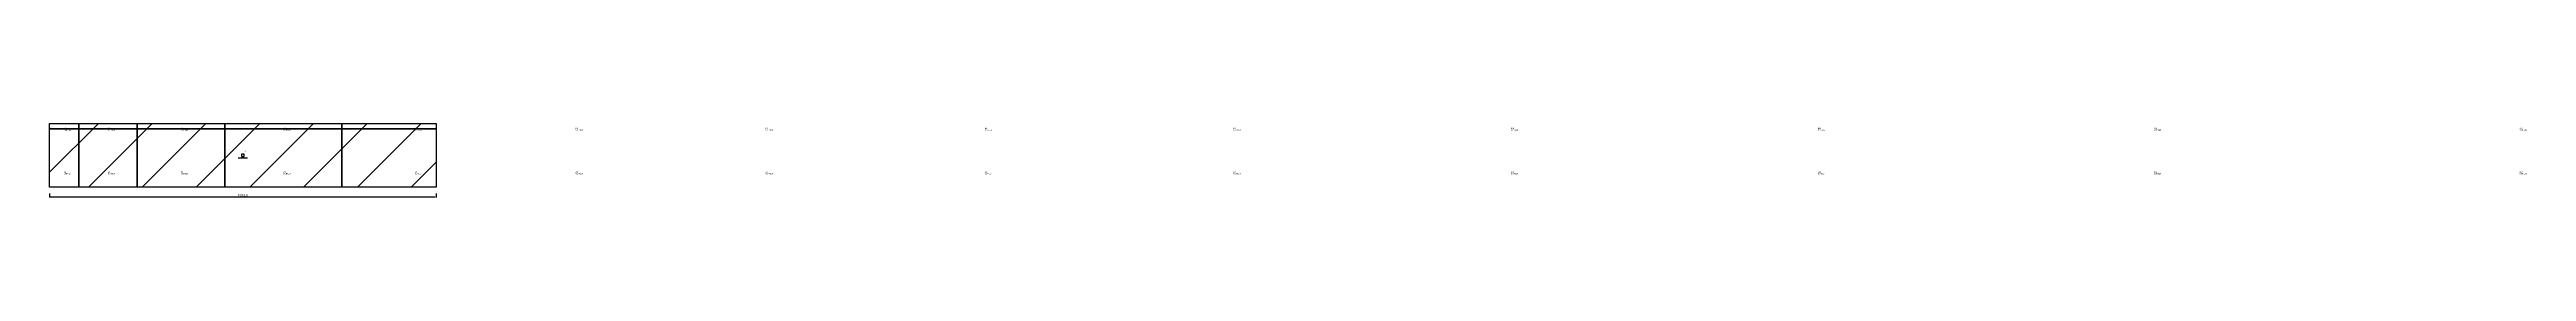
# Model space of a CAD drawing. Header units: metres. Extents: x 222 to 10560, y -107 to 202.
import ezdxf

# ---------------------------------------------------------------- set-up
doc = ezdxf.new("R2010")
doc.units = ezdxf.units.M
for name, color, linetype in [('3', 3, 'CONTINUOUS'), ('AUX00', 7, 'CONTINUOUS'), ('COTA', 241, 'CONTINUOUS'), ('FOLHA', 255, 'CONTINUOUS'), ('Hachura', 251, 'CONTINUOUS'), ('NOMENCLATURA', 7, 'CONTINUOUS'), ('Nível', 160, 'CONTINUOUS'), ('Painéis', 200, 'CONTINUOUS'), ('Pilares', 5, 'CONTINUOUS'), ('SARR_2.2x7', 40, 'CONTINUOUS')]:
    doc.layers.add(name, color=color, linetype=linetype)
doc.styles.add('ARIAL', font='Arial.ttf')
doc.styles.add('STR_STANDARD', font='arial.ttf')
doc.dimstyles.new('EZ DXF', dxfattribs={"dimtxt": 10, "dimasz": 3.5, "dimexe": 3, "dimexo": 1.5, "dimgap": 1, "dimtad": 1, "dimdec": 1, "dimdsep": 46, "dimcen": 2.5, "dimazin": 3, "dimtfac": 1, "dimtmove": 0, "dimatfit": 3})

msp = doc.modelspace()

# ---------------------------------------------------------------- hatches: boundary and pattern name
at = {"layer": 'Hachura'}
h = msp.add_hatch(dxfattribs=at)
h.set_pattern_fill('ANSI31', scale=50)
h.paths.add_polyline_path([(222.2, 201.5), (1835.82, 201.5), (1835.82, -64.5), (222.2, -64.5)])
h = msp.add_hatch(dxfattribs=at)
h.set_pattern_fill('ANSI31', scale=50)
h.paths.add_polyline_path([(222.2, 201.5), (1835.82, 201.5), (1835.82, -64.5), (222.2, -64.5)])

# ---------------------------------------------------------------- linework, layer by layer
at = {"layer": '3'}
for points in [[(222.2, 179.5), (1835.82, 179.5)], [(222.2, 179.5), (1835.82, 179.5)], [(344.2, -64.5), (344.2, 201.5)], [(344.2, -64.5), (344.2, 201.5)], [(588.2, -64.5), (588.2, 201.5)], [(588.2, -64.5), (588.2, 201.5)], [(954.2, -64.5), (954.2, 201.5)], [(954.2, -64.5), (954.2, 201.5)], [(1442.2, -64.5), (1442.2, 201.5)], [(1442.2, -64.5), (1442.2, 201.5)]]:
    msp.add_lwpolyline(points, close=True, dxfattribs=at)
at = {"layer": 'Painéis', "color": 200}
for p, q in [((222.2, 201.5), (1835.82, 201.5)), ((222.2, -64.5), (222.2, 201.5)), ((222.2, 201.5), (1835.82, 201.5)), ((222.2, -64.5), (222.2, 201.5)), ((1835.82, 201.5), (1835.82, -64.5)), ((1835.82, 201.5), (1835.82, -64.5)), ((1835.82, -64.5), (222.2, -64.5)), ((1835.82, -64.5), (222.2, -64.5))]:
    msp.add_line(p, q, dxfattribs=at)
at = {"layer": 'Pilares'}
msp.add_lwpolyline([(1024.01, 63.5), (1034.01, 63.5), (1034.01, 73.5), (1024.01, 73.5)], close=True, dxfattribs=at)
msp.add_lwpolyline([(1024.01, 63.5), (1034.01, 63.5), (1034.01, 73.5), (1024.01, 73.5)], close=True, dxfattribs=at)
at = {"layer": 'SARR_2.2x7'}
msp.add_line((1009.01, 58.5), (1049.01, 58.5), dxfattribs=at)
msp.add_line((1009.01, 58.5), (1049.01, 58.5), dxfattribs=at)

# ---------------------------------------------------------------- texts
at = {"layer": '3', "style": 'STR_STANDARD'}
for s, p in [('B1', (283.2, 179.5)), ('B1', (283.2, 179.5)), ('B2', (466.2, 179.5)), ('B2', (466.2, 179.5)), ('B3', (771.2, 179.5)), ('B3', (771.2, 179.5)), ('B4', (1198.2, 179.5)), ('B4', (1198.2, 179.5)), ('B5', (1747.2, 179.5)), ('B5', (1747.2, 179.5)), ('B6', (2418.2, 179.5)), ('B6', (2418.2, 179.5)), ('B7', (3211.2, 179.5)), ('B7', (3211.2, 179.5)), ('B8', (4126.2, 179.5)), ('B8', (4126.2, 179.5)), ('B9', (5163.2, 179.5)), ('B9', (5163.2, 179.5)), ('B10', (6322.2, 179.5)), ('B10', (6322.2, 179.5)), ('B11', (7603.2, 179.5)), ('B11', (7603.2, 179.5)), ('B12', (9006.2, 179.5)), ('B12', (9006.2, 179.5)), ('B13', (10531.2, 179.5)), ('B13', (10531.2, 179.5)), ('A1', (283.2, -3.5)), ('A1', (283.2, -3.5)), ('A2', (466.2, -3.5)), ('A2', (466.2, -3.5)), ('A3', (771.2, -3.5)), ('A3', (771.2, -3.5)), ('A4', (1198.2, -3.5)), ('A4', (1198.2, -3.5)), ('A5', (1747.2, -3.5)), ('A5', (1747.2, -3.5)), ('A6', (2418.2, -3.5)), ('A6', (2418.2, -3.5)), ('A7', (3211.2, -3.5)), ('A7', (3211.2, -3.5)), ('A8', (4126.2, -3.5)), ('A8', (4126.2, -3.5)), ('A9', (5163.2, -3.5)), ('A9', (5163.2, -3.5)), ('A10', (6322.2, -3.5)), ('A10', (6322.2, -3.5)), ('A11', (7603.2, -3.5)), ('A11', (7603.2, -3.5)), ('A12', (9006.2, -3.5)), ('A12', (9006.2, -3.5)), ('A13', (10531.2, -3.5)), ('A13', (10531.2, -3.5))]:
    msp.add_text(s, height=5, dxfattribs=at).set_placement(p)
at = {"layer": 'AUX00', "style": 'STR_STANDARD'}
for p in [(283.2, 172.5), (283.2, 172.5), (466.2, 172.5), (466.2, 172.5), (771.2, 172.5), (771.2, 172.5), (1198.2, 172.5), (1198.2, 172.5), (1747.2, 172.5), (1747.2, 172.5), (2418.2, 172.5), (2418.2, 172.5), (3211.2, 172.5), (3211.2, 172.5), (4126.2, 172.5), (4126.2, 172.5), (5163.2, 172.5), (5163.2, 172.5), (6322.2, 172.5), (6322.2, 172.5), (7603.2, 172.5), (7603.2, 172.5), (9006.2, 172.5), (9006.2, 172.5), (10531.2, 172.5), (10531.2, 172.5), (283.2, -10.5), (283.2, -10.5), (466.2, -10.5), (466.2, -10.5), (771.2, -10.5), (771.2, -10.5), (1198.2, -10.5), (1198.2, -10.5), (1747.2, -10.5), (1747.2, -10.5), (2418.2, -10.5), (2418.2, -10.5), (3211.2, -10.5), (3211.2, -10.5), (4126.2, -10.5), (4126.2, -10.5), (5163.2, -10.5), (5163.2, -10.5), (6322.2, -10.5), (6322.2, -10.5), (7603.2, -10.5), (7603.2, -10.5), (9006.2, -10.5), (9006.2, -10.5), (10531.2, -10.5), (10531.2, -10.5)]:
    msp.add_text('COR-L14', height=5, dxfattribs=at).set_placement(p)
at = {"layer": 'FOLHA'}
msp.add_text('FOLHA-L14', height=3, dxfattribs=at).set_placement((227.2, 176.5))
msp.add_text('FOLHA-L14', height=3, dxfattribs=at).set_placement((227.2, 176.5))
at = {"layer": 'NOMENCLATURA', "insert": (1029.01, 88.5), "char_height": 5, "attachment_point": 1, "style": 'ARIAL'}
msp.add_mtext('L14', dxfattribs=at)
msp.add_mtext('L14', dxfattribs=at)
at = {"layer": 'Nível'}
msp.add_text('COR', height=4, dxfattribs=at).set_placement((222.2, 186.5))
msp.add_text('COR', height=4, dxfattribs=at).set_placement((222.2, 186.5))

# ---------------------------------------------------------------- dimensions: what is measured, and where the dimension line sits
at = {"layer": 'COTA'}
msp.add_linear_dim(base=(222.2, -104.5), p1=(222.2, -89.5), p2=(1835.82, -89.5), dimstyle='EZ DXF', dxfattribs=at).render()
msp.add_linear_dim(base=(222.2, -104.5), p1=(222.2, -89.5), p2=(1835.82, -89.5), dimstyle='EZ DXF', dxfattribs=at).render()

doc.saveas('drawing.dxf')
